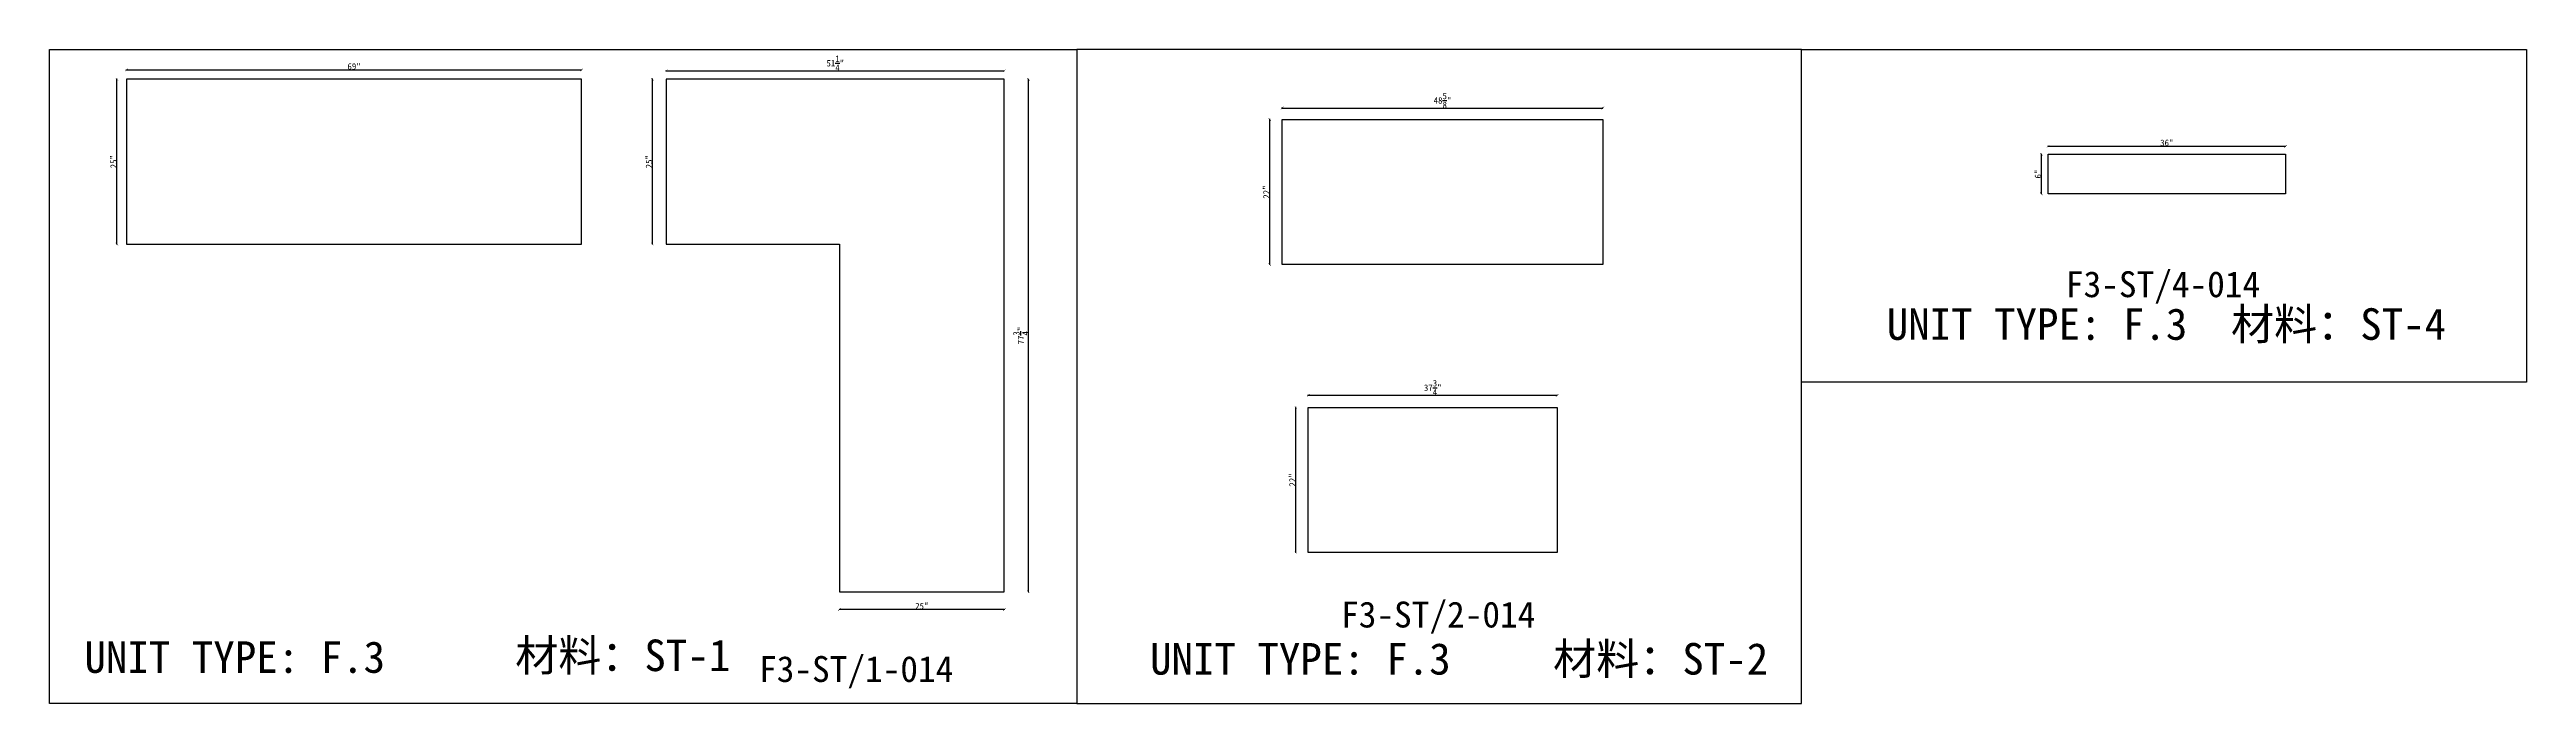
# Model space of a CAD drawing. Header units: millimetres. Extents: x -46966 to 138077, y -48408 to 2116.
# Drawn here: x -46966 to -37426, y -42026 to -39505 of the extents above; entities that cross this region are included whole.
import ezdxf
from ezdxf.enums import TextEntityAlignment as Align

# ---------------------------------------------------------------- set-up
doc = ezdxf.new("R2010")
doc.units = ezdxf.units.MM
doc.layers.add('PART_NUMBER', color=3, linetype='Continuous')
doc.styles.add('样式 1', font='')
doc.styles.get('样式 1').set_extended_font_data('NSimSun')
doc.dimstyles.new('副本 ISO-25', dxfattribs={"dimtxt": 25, "dimasz": 10, "dimexe": 1.5, "dimexo": 0.5, "dimtad": 1, "dimlfac": 0.03937, "dimlunit": 5, "dimtxsty": '样式 1', "dimblk": 'ARCHTICK', "dimcen": 2.5, "dimclrd": 256, "dimclrt": 1, "dimazin": 3, "dimtfac": 1, "dimtmove": 0, "dimatfit": 3, "dimfxlon": 1})

msp = doc.modelspace()

# ---------------------------------------------------------------- texts
at = {"style": '样式 1'}
for s, p in [('UNIT TYPE: F.3', (-39889.784, -40624.109)), ('材料：ST-4', (-38563.503, -40624.109)), ('UNIT TYPE: F.3', (-46831.71, -41907.5)), ('材料：ST-1', (-45172.423, -41900.845)), ('材料：ST-2', (-41174.575, -41914.277)), ('UNIT TYPE: F.3', (-42727.3, -41914.277))]:
    msp.add_text(s, height=121.5865, dxfattribs=at).set_placement(p)
at = {"layer": 'PART_NUMBER', "color": 3, "style": '样式 1'}
for s, p in [('F3-ST/4-014', (-38825.324, -40409.783)), ('F3-ST/2-014', (-41617.199, -41682.803)), ('F3-ST/1-014', (-43859.08, -41892.803))]:
    msp.add_text(s, height=100, dxfattribs=at).set_placement(p, align=Align.MIDDLE_CENTER)

# ---------------------------------------------------------------- blocks, each defined once
blk = doc.blocks.new('_ArchTick')
at = {"color": 0, "linetype": 'ByBlock', "const_width": 0.15}
blk.add_lwpolyline([(-0.5, -0.5), (0.5, 0.5)], dxfattribs=at)
blk = doc.blocks.new('*D182')
at = {"color": 0, "lineweight": -2, "transparency": 16777216}
for p, q in [((-46705.4, -39620.1), (-46707.9, -39620.1)), ((-46705.4, -40255.1), (-46707.9, -40255.1))]:
    blk.add_line(p, q, dxfattribs=at)
at = {"lineweight": -2, "transparency": 16777216}
blk.add_line((-46706.4, -40255.1), (-46706.4, -39620.1), dxfattribs=at)
at = {"layer": 'Defpoints', "color": 0, "transparency": 16777216}
for p in [(-46706.4, -39620.1), (-46669.4, -39620.1), (-46669.4, -40255.1)]:
    blk.add_point(p, dxfattribs=at)
at = {"lineweight": -2, "transparency": 16777216, "xscale": 10, "yscale": 10, "zscale": 10}
for p, rotation in [((-46706.4, -39620.1), 90), ((-46706.4, -40255.1), 270)]:
    blk.add_blockref('_ArchTick', p, dxfattribs=dict(at, rotation=rotation))
at = {"color": 1, "transparency": 16777216, "insert": (-46719.5, -39937.6), "char_height": 25, "attachment_point": 5, "rotation": 90, "style": '样式 1'}
blk.add_mtext('\\A1;25"', dxfattribs=at)
blk = doc.blocks.new('*D183')
at = {"color": 0, "lineweight": -2, "transparency": 16777216}
for p, q in [((-46669.4, -39584.8), (-46669.4, -39582.3)), ((-44916.8, -39584.8), (-44916.8, -39582.3))]:
    blk.add_line(p, q, dxfattribs=at)
at = {"lineweight": -2, "transparency": 16777216}
blk.add_line((-46669.4, -39583.8), (-44916.8, -39583.8), dxfattribs=at)
at = {"layer": 'Defpoints', "color": 0, "transparency": 16777216}
for p in [(-44916.8, -39583.8), (-46669.4, -39620.1), (-44916.8, -39620.1)]:
    blk.add_point(p, dxfattribs=at)
at = {"lineweight": -2, "transparency": 16777216, "xscale": 10, "yscale": 10, "zscale": 10, "rotation": 180}
blk.add_blockref('_ArchTick', (-46669.4, -39583.8), dxfattribs=at)
at = {"lineweight": -2, "transparency": 16777216, "xscale": 10, "yscale": 10, "zscale": 10}
blk.add_blockref('_ArchTick', (-44916.8, -39583.8), dxfattribs=at)
at = {"color": 1, "transparency": 16777216, "insert": (-45793.1, -39570.7), "char_height": 25, "attachment_point": 5, "style": '样式 1'}
blk.add_mtext('\\A1;69"', dxfattribs=at)
blk = doc.blocks.new('*D184')
at = {"color": 0, "lineweight": -2, "transparency": 16777216}
for p, q in [((-44590.5, -39588), (-44590.5, -39585.5)), ((-43288.8, -39588), (-43288.8, -39585.5))]:
    blk.add_line(p, q, dxfattribs=at)
at = {"lineweight": -2, "transparency": 16777216}
blk.add_line((-44590.5, -39587), (-43288.8, -39587), dxfattribs=at)
at = {"layer": 'Defpoints', "color": 0, "transparency": 16777216}
for p in [(-43288.8, -39587), (-44590.5, -39620.1), (-43288.8, -39620.1)]:
    blk.add_point(p, dxfattribs=at)
at = {"lineweight": -2, "transparency": 16777216, "xscale": 10, "yscale": 10, "zscale": 10, "rotation": 180}
blk.add_blockref('_ArchTick', (-44590.5, -39587), dxfattribs=at)
at = {"lineweight": -2, "transparency": 16777216, "xscale": 10, "yscale": 10, "zscale": 10}
blk.add_blockref('_ArchTick', (-43288.8, -39587), dxfattribs=at)
at = {"color": 1, "transparency": 16777216, "insert": (-43939.6, -39558), "char_height": 25, "attachment_point": 5, "style": '样式 1'}
blk.add_mtext('\\A1;51{\\H1x;\\S1/4;}"', dxfattribs=at)
blk = doc.blocks.new('*D185')
at = {"color": 0, "lineweight": -2, "transparency": 16777216}
for p, q in [((-44643, -39620.1), (-44645.5, -39620.1)), ((-44643, -40255.1), (-44645.5, -40255.1))]:
    blk.add_line(p, q, dxfattribs=at)
at = {"lineweight": -2, "transparency": 16777216}
blk.add_line((-44644, -40255.1), (-44644, -39620.1), dxfattribs=at)
at = {"layer": 'Defpoints', "color": 0, "transparency": 16777216}
for p in [(-44644, -39620.1), (-44590.5, -39620.1), (-44590.5, -40255.1)]:
    blk.add_point(p, dxfattribs=at)
at = {"lineweight": -2, "transparency": 16777216, "xscale": 10, "yscale": 10, "zscale": 10}
for p, rotation in [((-44644, -39620.1), 90), ((-44644, -40255.1), 270)]:
    blk.add_blockref('_ArchTick', p, dxfattribs=dict(at, rotation=rotation))
at = {"color": 1, "transparency": 16777216, "insert": (-44657.1, -39937.6), "char_height": 25, "attachment_point": 5, "rotation": 90, "style": '样式 1'}
blk.add_mtext('\\A1;25"', dxfattribs=at)
blk = doc.blocks.new('*D186')
at = {"color": 0, "lineweight": -2, "transparency": 16777216}
for p, q in [((-43923.8, -41662.4), (-43923.8, -41664.9)), ((-43288.8, -41662.4), (-43288.8, -41664.9))]:
    blk.add_line(p, q, dxfattribs=at)
at = {"lineweight": -2, "transparency": 16777216}
blk.add_line((-43288.8, -41663.4), (-43923.8, -41663.4), dxfattribs=at)
at = {"layer": 'Defpoints', "color": 0, "transparency": 16777216}
for p in [(-43923.8, -41595), (-43288.8, -41595), (-43923.8, -41663.4)]:
    blk.add_point(p, dxfattribs=at)
at = {"lineweight": -2, "transparency": 16777216, "xscale": 10, "yscale": 10, "zscale": 10, "rotation": 180}
blk.add_blockref('_ArchTick', (-43923.8, -41663.4), dxfattribs=at)
at = {"lineweight": -2, "transparency": 16777216, "xscale": 10, "yscale": 10, "zscale": 10}
blk.add_blockref('_ArchTick', (-43288.8, -41663.4), dxfattribs=at)
at = {"color": 1, "transparency": 16777216, "insert": (-43606.3, -41650.3), "char_height": 25, "attachment_point": 5, "style": '样式 1'}
blk.add_mtext('\\A1;25"', dxfattribs=at)
blk = doc.blocks.new('*D187')
at = {"color": 0, "lineweight": -2, "transparency": 16777216}
for p, q in [((-43196.5, -39620.1), (-43194, -39620.1)), ((-43196.5, -41595), (-43194, -41595))]:
    blk.add_line(p, q, dxfattribs=at)
at = {"lineweight": -2, "transparency": 16777216}
blk.add_line((-43195.5, -41595), (-43195.5, -39620.1), dxfattribs=at)
at = {"layer": 'Defpoints', "color": 0, "transparency": 16777216}
for p in [(-43288.8, -39620.1), (-43195.5, -39620.1), (-43288.8, -41595)]:
    blk.add_point(p, dxfattribs=at)
at = {"lineweight": -2, "transparency": 16777216, "xscale": 10, "yscale": 10, "zscale": 10}
for p, rotation in [((-43195.5, -39620.1), 90), ((-43195.5, -41595), 270)]:
    blk.add_blockref('_ArchTick', p, dxfattribs=dict(at, rotation=rotation))
at = {"color": 1, "transparency": 16777216, "insert": (-43224.6, -40607.6), "char_height": 25, "attachment_point": 5, "rotation": 90, "style": '样式 1'}
blk.add_mtext('\\A1;77{\\H1x;\\S3/4;}"', dxfattribs=at)
blk = doc.blocks.new('*D188')
at = {"color": 0, "lineweight": -2, "transparency": 16777216}
for p, q in [((-42218.2, -39731.7), (-42218.2, -39729.2)), ((-40983.2, -39731.7), (-40983.2, -39729.2))]:
    blk.add_line(p, q, dxfattribs=at)
at = {"lineweight": -2, "transparency": 16777216}
blk.add_line((-42218.2, -39730.7), (-40983.2, -39730.7), dxfattribs=at)
at = {"layer": 'Defpoints', "color": 0, "transparency": 16777216}
for p in [(-42218.2, -39775.2), (-40983.2, -39730.7), (-40983.2, -39775.2)]:
    blk.add_point(p, dxfattribs=at)
at = {"lineweight": -2, "transparency": 16777216, "xscale": 10, "yscale": 10, "zscale": 10, "rotation": 180}
blk.add_blockref('_ArchTick', (-42218.2, -39730.7), dxfattribs=at)
at = {"lineweight": -2, "transparency": 16777216, "xscale": 10, "yscale": 10, "zscale": 10}
blk.add_blockref('_ArchTick', (-40983.2, -39730.7), dxfattribs=at)
at = {"color": 1, "transparency": 16777216, "insert": (-41600.7, -39701.6), "char_height": 25, "attachment_point": 5, "style": '样式 1'}
blk.add_mtext('\\A1;48{\\H1x;\\S5/8;}"', dxfattribs=at)
blk = doc.blocks.new('*D189')
at = {"color": 0, "lineweight": -2, "transparency": 16777216}
for p, q in [((-42265, -39775.2), (-42267.5, -39775.2)), ((-42265, -40334), (-42267.5, -40334))]:
    blk.add_line(p, q, dxfattribs=at)
at = {"lineweight": -2, "transparency": 16777216}
blk.add_line((-42266, -40334), (-42266, -39775.2), dxfattribs=at)
at = {"layer": 'Defpoints', "color": 0, "transparency": 16777216}
for p in [(-42266, -39775.2), (-42218.2, -39775.2), (-42218.2, -40334)]:
    blk.add_point(p, dxfattribs=at)
at = {"lineweight": -2, "transparency": 16777216, "xscale": 10, "yscale": 10, "zscale": 10}
for p, rotation in [((-42266, -39775.2), 90), ((-42266, -40334), 270)]:
    blk.add_blockref('_ArchTick', p, dxfattribs=dict(at, rotation=rotation))
at = {"color": 1, "transparency": 16777216, "insert": (-42279.1, -40054.6), "char_height": 25, "attachment_point": 5, "rotation": 90, "style": '样式 1'}
blk.add_mtext('\\A1;22"', dxfattribs=at)
blk = doc.blocks.new('*D190')
at = {"color": 0, "lineweight": -2, "transparency": 16777216}
for p, q in [((-42117.7, -40838.9), (-42117.7, -40836.4)), ((-41158.9, -40838.9), (-41158.9, -40836.4))]:
    blk.add_line(p, q, dxfattribs=at)
at = {"lineweight": -2, "transparency": 16777216}
blk.add_line((-42117.7, -40837.9), (-41158.9, -40837.9), dxfattribs=at)
at = {"layer": 'Defpoints', "color": 0, "transparency": 16777216}
for p in [(-42117.7, -40884.8), (-41158.9, -40837.9), (-41158.9, -40884.8)]:
    blk.add_point(p, dxfattribs=at)
at = {"lineweight": -2, "transparency": 16777216, "xscale": 10, "yscale": 10, "zscale": 10, "rotation": 180}
blk.add_blockref('_ArchTick', (-42117.7, -40837.9), dxfattribs=at)
at = {"lineweight": -2, "transparency": 16777216, "xscale": 10, "yscale": 10, "zscale": 10}
blk.add_blockref('_ArchTick', (-41158.9, -40837.9), dxfattribs=at)
at = {"color": 1, "transparency": 16777216, "insert": (-41638.3, -40808.8), "char_height": 25, "attachment_point": 5, "style": '样式 1'}
blk.add_mtext('\\A1;37{\\H1x;\\S3/4;}"', dxfattribs=at)
blk = doc.blocks.new('*D191')
at = {"color": 0, "lineweight": -2, "transparency": 16777216}
for p, q in [((-42164.8, -40884.8), (-42167.3, -40884.8)), ((-42164.8, -41443.6), (-42167.3, -41443.6))]:
    blk.add_line(p, q, dxfattribs=at)
at = {"lineweight": -2, "transparency": 16777216}
blk.add_line((-42165.8, -41443.6), (-42165.8, -40884.8), dxfattribs=at)
at = {"layer": 'Defpoints', "color": 0, "transparency": 16777216}
for p in [(-42165.8, -40884.8), (-42117.7, -40884.8), (-42117.7, -41443.6)]:
    blk.add_point(p, dxfattribs=at)
at = {"lineweight": -2, "transparency": 16777216, "xscale": 10, "yscale": 10, "zscale": 10}
for p, rotation in [((-42165.8, -40884.8), 90), ((-42165.8, -41443.6), 270)]:
    blk.add_blockref('_ArchTick', p, dxfattribs=dict(at, rotation=rotation))
at = {"color": 1, "transparency": 16777216, "insert": (-42178.9, -41164.2), "char_height": 25, "attachment_point": 5, "rotation": 90, "style": '样式 1'}
blk.add_mtext('\\A1;22"', dxfattribs=at)
blk = doc.blocks.new('*D192')
at = {"color": 0, "lineweight": -2, "transparency": 16777216}
for p, q in [((-39268.1, -39879.1), (-39268.1, -39876.6)), ((-38353.7, -39879.1), (-38353.7, -39876.6))]:
    blk.add_line(p, q, dxfattribs=at)
at = {"lineweight": -2, "transparency": 16777216}
blk.add_line((-39268.1, -39878.1), (-38353.7, -39878.1), dxfattribs=at)
at = {"layer": 'Defpoints', "color": 0, "transparency": 16777216}
for p in [(-38353.7, -39878.1), (-39268.1, -39909), (-38353.7, -39909)]:
    blk.add_point(p, dxfattribs=at)
at = {"lineweight": -2, "transparency": 16777216, "xscale": 10, "yscale": 10, "zscale": 10, "rotation": 180}
blk.add_blockref('_ArchTick', (-39268.1, -39878.1), dxfattribs=at)
at = {"lineweight": -2, "transparency": 16777216, "xscale": 10, "yscale": 10, "zscale": 10}
blk.add_blockref('_ArchTick', (-38353.7, -39878.1), dxfattribs=at)
at = {"color": 1, "transparency": 16777216, "insert": (-38810.9, -39865), "char_height": 25, "attachment_point": 5, "style": '样式 1'}
blk.add_mtext('\\A1;36"', dxfattribs=at)
blk = doc.blocks.new('*D193')
at = {"color": 0, "lineweight": -2, "transparency": 16777216}
for p, q in [((-39292.9, -39909), (-39295.4, -39909)), ((-39292.9, -40061.4), (-39295.4, -40061.4))]:
    blk.add_line(p, q, dxfattribs=at)
at = {"lineweight": -2, "transparency": 16777216}
blk.add_line((-39293.9, -40061.4), (-39293.9, -39909), dxfattribs=at)
at = {"layer": 'Defpoints', "color": 0, "transparency": 16777216}
for p in [(-39293.9, -39909), (-39268.1, -39909), (-39268.1, -40061.4)]:
    blk.add_point(p, dxfattribs=at)
at = {"lineweight": -2, "transparency": 16777216, "xscale": 10, "yscale": 10, "zscale": 10}
for p, rotation in [((-39293.9, -39909), 90), ((-39293.9, -40061.4), 270)]:
    blk.add_blockref('_ArchTick', p, dxfattribs=dict(at, rotation=rotation))
at = {"color": 1, "transparency": 16777216, "insert": (-39307.1, -39985.2), "char_height": 25, "attachment_point": 5, "rotation": 90, "style": '样式 1'}
blk.add_mtext('\\A1;6"', dxfattribs=at)

# ---------------------------------------------------------------- dimensions: what is measured, and where the dimension line sits
for base, p1, p2, picture, middle in [((-44916.816, -39583.812), (-46669.416, -39620.142), (-44916.816, -39620.142), '*D183', (-45793.116, -39570.687)), ((-43288.771, -39587.01), (-44590.521, -39620.142), (-43288.771, -39620.142), '*D184', (-43939.646, -39557.986)), ((-40983.171, -39730.666), (-42218.246, -39775.194), (-40983.171, -39775.194), '*D188', (-41600.709, -39701.572)), ((-38353.692, -39878.117), (-39268.092, -39908.952), (-38353.692, -39908.952), '*D192', (-38810.892, -39864.992)), ((-41158.852, -40837.922), (-42117.702, -40884.779), (-41158.852, -40884.779), '*D190', (-41638.277, -40808.829)), ((-43923.771, -41663.408), (-43288.771, -41594.992), (-43923.771, -41594.992), '*D186', (-43606.271, -41650.283))]:
    dim = msp.add_linear_dim(base=base, p1=p1, p2=p2, dimstyle='副本 ISO-25')
    dim.commit()
    dim.dimension.update_dxf_attribs({"geometry": picture, "text_midpoint": middle})
for base, p1, p2, picture, middle in [((-46706.356, -39620.142), (-46669.416, -40255.142), (-46669.416, -39620.142), '*D182', (-46719.481, -39937.642)), ((-44643.966, -39620.142), (-44590.521, -40255.142), (-44590.521, -39620.142), '*D185', (-44657.091, -39937.642)), ((-43195.549, -39620.142), (-43288.771, -41594.992), (-43288.771, -39620.142), '*D187', (-43224.642, -40607.567)), ((-42266.01, -39775.194), (-42218.246, -40333.994), (-42218.246, -39775.194), '*D189', (-42279.135, -40054.594)), ((-39293.927, -39908.952), (-39268.092, -40061.352), (-39268.092, -39908.952), '*D193', (-39307.052, -39985.152)), ((-42165.81, -40884.779), (-42117.702, -41443.579), (-42117.702, -40884.779), '*D191', (-42178.935, -41164.179))]:
    dim = msp.add_linear_dim(base=base, p1=p1, p2=p2, angle=90, dimstyle='副本 ISO-25')
    dim.commit()
    dim.dimension.update_dxf_attribs({"geometry": picture, "text_midpoint": middle})

# ---------------------------------------------------------------- linework, layer by layer
at = {"color": 1}
for points in [[(-46966.168, -39505.216), (-43009.286, -39505.216), (-43009.286, -42025.634), (-46966.168, -42025.634)], [(-43009.286, -42025.634), (-40217.412, -42025.634), (-40217.412, -39505.216), (-43009.286, -39505.216)], [(-40217.412, -39505.216), (-37425.537, -39505.216), (-37425.537, -40787.614), (-40217.412, -40787.614)]]:
    msp.add_lwpolyline(points, close=True, dxfattribs=at)
for points in [[(-46669.416, -40255.142), (-44916.816, -40255.142), (-44916.816, -39620.142), (-46669.416, -39620.142)], [(-43288.771, -39620.142), (-44590.521, -39620.142), (-44590.521, -40255.142), (-43923.771, -40255.142), (-43923.771, -41594.992), (-43288.771, -41594.992)], [(-42218.246, -39775.194), (-40983.171, -39775.194), (-40983.171, -40333.994), (-42218.246, -40333.994)], [(-39268.092, -39908.952), (-38353.692, -39908.952), (-38353.692, -40061.352), (-39268.092, -40061.352)], [(-42117.702, -40884.779), (-41158.852, -40884.779), (-41158.852, -41443.579), (-42117.702, -41443.579)]]:
    msp.add_lwpolyline(points, close=True)

msp.set_redraw_order([(e.dxf.handle, doc.entitydb.next_handle()) for e in msp.query("TEXT MTEXT ATTDEF DIMENSION ARC_DIMENSION")])  # texts and dimensions are drawn at this point

doc.saveas('drawing.dxf')
